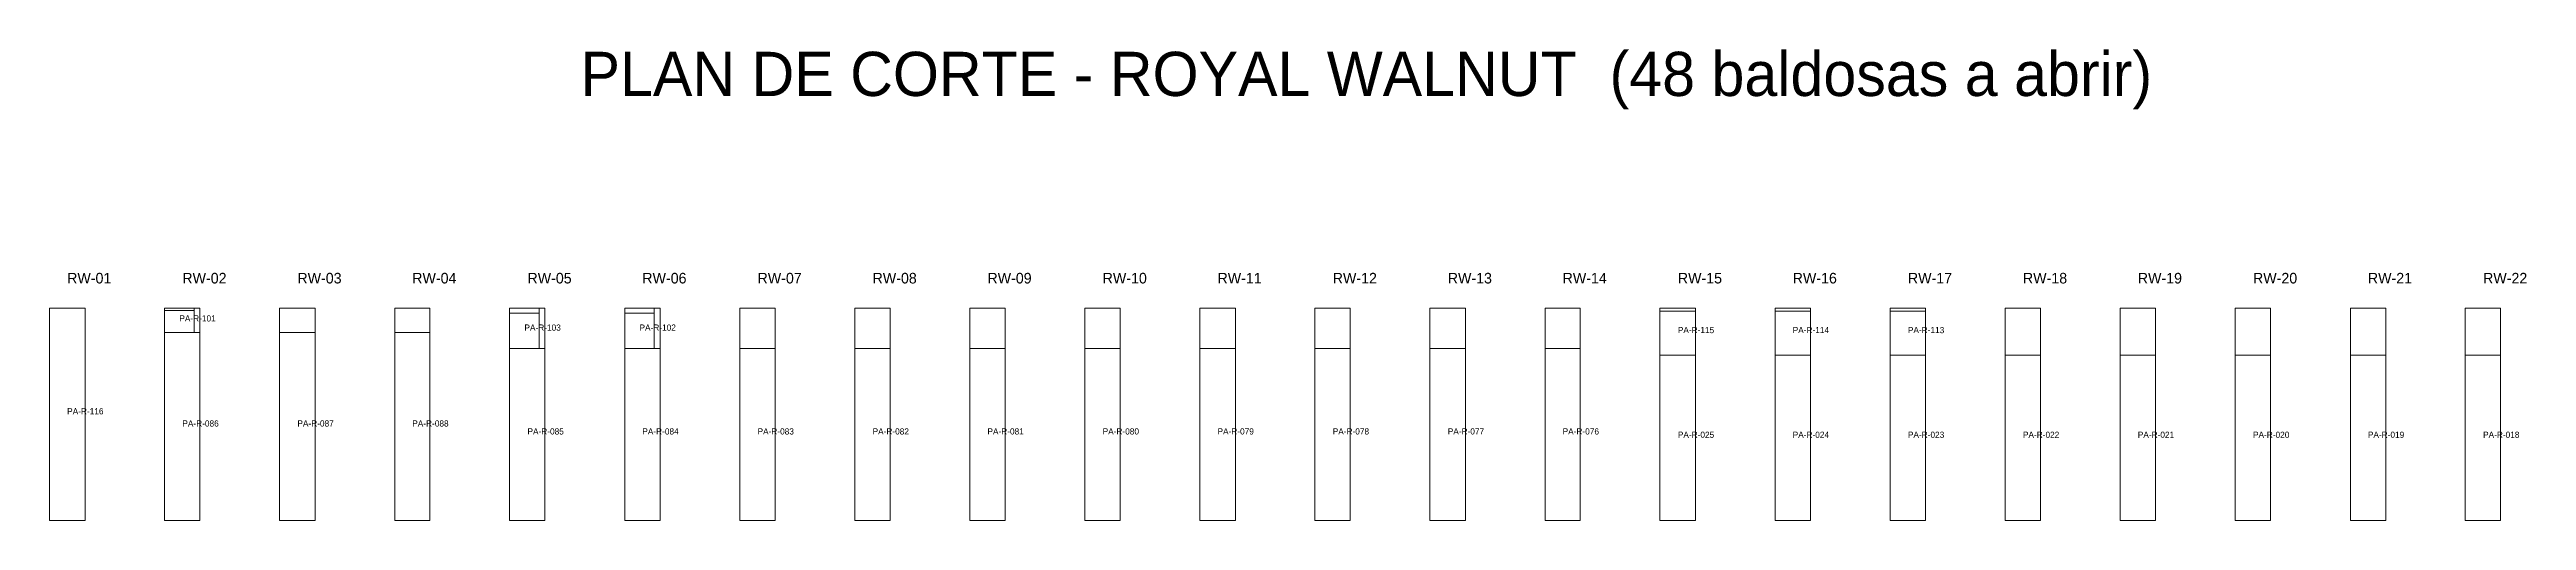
# Model space of a CAD drawing. Header units: metres. Extents: x 272.5 to 301.9, y -91.2 to -56.4.
# Drawn here: x 272.45 to 286.45, y -87.44 to -84.78 of the extents above; entities that cross this region are included whole.
import ezdxf

# ---------------------------------------------------------------- set-up
doc = ezdxf.new("R2010")
doc.units = ezdxf.units.M
for name, color, linetype, lineweight, plot in [('CORTE-DESPERDICIO', 1, 'Continuous', 0, False), ('CORTE-RECORTE', 3, 'Continuous', 0, False), ('CORTE-SOBRANTE', 2, 'Continuous', 0, False), ('CORTE-TEXTO', 5, 'Continuous', 0, False), ('CORTE-TILE', 7, 'Continuous', 0, False)]:
    doc.layers.add(name, color=color, linetype=linetype, lineweight=lineweight, plot=plot)

msp = doc.modelspace()

# ---------------------------------------------------------------- texts
at = {"layer": 'CORTE-TEXTO'}
for s, height, p in [('PLAN DE CORTE - ROYAL WALNUT  (48 baldosas a abrir)', 0.25, (275.454, -85.044)), ('RW-01', 0.06, (272.553, -86.104)), ('RW-02', 0.06, (273.204, -86.104)), ('RW-03', 0.06, (273.854, -86.104)), ('RW-04', 0.06, (274.503, -86.104)), ('RW-05', 0.06, (275.154, -86.104)), ('RW-06', 0.06, (275.803, -86.104)), ('RW-07', 0.06, (276.454, -86.104)), ('RW-08', 0.06, (277.104, -86.104)), ('RW-09', 0.06, (277.753, -86.104)), ('RW-10', 0.06, (278.404, -86.104)), ('RW-11', 0.06, (279.053, -86.104)), ('RW-12', 0.06, (279.704, -86.104)), ('RW-13', 0.06, (280.354, -86.104)), ('RW-14', 0.06, (281.003, -86.104)), ('RW-15', 0.06, (281.654, -86.104)), ('RW-16', 0.06, (282.303, -86.104)), ('RW-17', 0.06, (282.954, -86.104)), ('RW-18', 0.06, (283.604, -86.104)), ('RW-19', 0.06, (284.253, -86.104)), ('RW-20', 0.06, (284.904, -86.104)), ('RW-21', 0.06, (285.553, -86.104)), ('RW-22', 0.06, (286.204, -86.104)), ('PA-R-101', 0.035, (273.187, -86.319)), ('PA-R-103', 0.035, (275.137, -86.371)), ('PA-R-102', 0.035, (275.787, -86.371)), ('PA-R-115', 0.035, (281.654, -86.385)), ('PA-R-114', 0.035, (282.303, -86.385)), ('PA-R-113', 0.035, (282.954, -86.385)), ('PA-R-116', 0.035, (272.553, -86.844)), ('PA-R-086', 0.035, (273.204, -86.913)), ('PA-R-087', 0.035, (273.854, -86.913)), ('PA-R-088', 0.035, (274.503, -86.913)), ('PA-R-085', 0.035, (275.154, -86.958)), ('PA-R-084', 0.035, (275.803, -86.958)), ('PA-R-083', 0.035, (276.454, -86.958)), ('PA-R-082', 0.035, (277.104, -86.958)), ('PA-R-081', 0.035, (277.753, -86.958)), ('PA-R-080', 0.035, (278.404, -86.958)), ('PA-R-079', 0.035, (279.053, -86.958)), ('PA-R-078', 0.035, (279.704, -86.958)), ('PA-R-077', 0.035, (280.354, -86.958)), ('PA-R-076', 0.035, (281.003, -86.958)), ('PA-R-025', 0.035, (281.654, -86.977)), ('PA-R-024', 0.035, (282.303, -86.977)), ('PA-R-023', 0.035, (282.954, -86.977)), ('PA-R-022', 0.035, (283.604, -86.977)), ('PA-R-021', 0.035, (284.253, -86.977)), ('PA-R-020', 0.035, (284.904, -86.977)), ('PA-R-019', 0.035, (285.553, -86.977)), ('PA-R-018', 0.035, (286.204, -86.977))]:
    msp.add_text(s, height=height, dxfattribs=at).set_placement(p)

# ---------------------------------------------------------------- linework, layer by layer
at = {"layer": 'CORTE-DESPERDICIO'}
for points in [[(273.103, -86.256), (273.27, -86.256), (273.27, -86.244), (273.103, -86.244)], [(273.27, -86.381), (273.303, -86.381), (273.303, -86.244), (273.27, -86.244)], [(275.053, -86.271), (275.22, -86.271), (275.22, -86.244), (275.053, -86.244)], [(275.22, -86.471), (275.253, -86.471), (275.253, -86.244), (275.22, -86.244)], [(275.704, -86.271), (275.87, -86.271), (275.87, -86.244), (275.704, -86.244)], [(275.87, -86.471), (275.904, -86.471), (275.904, -86.244), (275.87, -86.244)], [(281.553, -86.261), (281.753, -86.261), (281.753, -86.244), (281.553, -86.244)], [(282.204, -86.261), (282.404, -86.261), (282.404, -86.244), (282.204, -86.244)], [(282.853, -86.261), (283.053, -86.261), (283.053, -86.244), (282.853, -86.244)]]:
    msp.add_lwpolyline(points, close=True, dxfattribs=at)
at = {"layer": 'CORTE-RECORTE'}
for points in [[(272.454, -87.444), (272.654, -87.444), (272.654, -86.244), (272.454, -86.244)], [(273.103, -86.381), (273.27, -86.381), (273.27, -86.256), (273.103, -86.256)], [(275.053, -86.471), (275.22, -86.471), (275.22, -86.271), (275.053, -86.271)], [(275.704, -86.471), (275.87, -86.471), (275.87, -86.271), (275.704, -86.271)], [(281.553, -86.51), (281.753, -86.51), (281.753, -86.261), (281.553, -86.261)], [(282.204, -86.51), (282.404, -86.51), (282.404, -86.261), (282.204, -86.261)], [(282.853, -86.51), (283.053, -86.51), (283.053, -86.261), (282.853, -86.261)], [(273.103, -87.444), (273.303, -87.444), (273.303, -86.381), (273.103, -86.381)], [(273.753, -87.444), (273.954, -87.444), (273.954, -86.381), (273.753, -86.381)], [(274.404, -87.444), (274.603, -87.444), (274.603, -86.381), (274.404, -86.381)], [(275.053, -87.444), (275.253, -87.444), (275.253, -86.471), (275.053, -86.471)], [(275.704, -87.444), (275.904, -87.444), (275.904, -86.471), (275.704, -86.471)], [(276.353, -87.444), (276.553, -87.444), (276.553, -86.471), (276.353, -86.471)], [(277.003, -87.444), (277.204, -87.444), (277.204, -86.471), (277.003, -86.471)], [(277.654, -87.444), (277.853, -87.444), (277.853, -86.471), (277.654, -86.471)], [(278.303, -87.444), (278.503, -87.444), (278.503, -86.471), (278.303, -86.471)], [(278.954, -87.444), (279.154, -87.444), (279.154, -86.471), (278.954, -86.471)], [(279.603, -87.444), (279.803, -87.444), (279.803, -86.471), (279.603, -86.471)], [(280.253, -87.444), (280.454, -87.444), (280.454, -86.471), (280.253, -86.471)], [(280.904, -87.444), (281.103, -87.444), (281.103, -86.471), (280.904, -86.471)], [(281.553, -87.444), (281.753, -87.444), (281.753, -86.51), (281.553, -86.51)], [(282.204, -87.444), (282.404, -87.444), (282.404, -86.51), (282.204, -86.51)], [(282.853, -87.444), (283.053, -87.444), (283.053, -86.51), (282.853, -86.51)], [(283.503, -87.444), (283.704, -87.444), (283.704, -86.51), (283.503, -86.51)], [(284.154, -87.444), (284.353, -87.444), (284.353, -86.51), (284.154, -86.51)], [(284.803, -87.444), (285.003, -87.444), (285.003, -86.51), (284.803, -86.51)], [(285.454, -87.444), (285.654, -87.444), (285.654, -86.51), (285.454, -86.51)], [(286.103, -87.444), (286.303, -87.444), (286.303, -86.51), (286.103, -86.51)]]:
    msp.add_lwpolyline(points, close=True, dxfattribs=at)
at = {"layer": 'CORTE-SOBRANTE'}
for points in [[(273.753, -86.381), (273.954, -86.381), (273.954, -86.244), (273.753, -86.244)], [(274.404, -86.381), (274.603, -86.381), (274.603, -86.244), (274.404, -86.244)], [(276.353, -86.471), (276.553, -86.471), (276.553, -86.244), (276.353, -86.244)], [(277.003, -86.471), (277.204, -86.471), (277.204, -86.244), (277.003, -86.244)], [(277.654, -86.471), (277.853, -86.471), (277.853, -86.244), (277.654, -86.244)], [(278.303, -86.471), (278.503, -86.471), (278.503, -86.244), (278.303, -86.244)], [(278.954, -86.471), (279.154, -86.471), (279.154, -86.244), (278.954, -86.244)], [(279.603, -86.471), (279.803, -86.471), (279.803, -86.244), (279.603, -86.244)], [(280.253, -86.471), (280.454, -86.471), (280.454, -86.244), (280.253, -86.244)], [(280.904, -86.471), (281.103, -86.471), (281.103, -86.244), (280.904, -86.244)], [(283.503, -86.51), (283.704, -86.51), (283.704, -86.244), (283.503, -86.244)], [(284.154, -86.51), (284.353, -86.51), (284.353, -86.244), (284.154, -86.244)], [(284.803, -86.51), (285.003, -86.51), (285.003, -86.244), (284.803, -86.244)], [(285.454, -86.51), (285.654, -86.51), (285.654, -86.244), (285.454, -86.244)], [(286.103, -86.51), (286.303, -86.51), (286.303, -86.244), (286.103, -86.244)]]:
    msp.add_lwpolyline(points, close=True, dxfattribs=at)
at = {"layer": 'CORTE-TILE'}
for points in [[(272.454, -87.444), (272.654, -87.444), (272.654, -86.244), (272.454, -86.244)], [(273.103, -87.444), (273.303, -87.444), (273.303, -86.244), (273.103, -86.244)], [(273.753, -87.444), (273.954, -87.444), (273.954, -86.244), (273.753, -86.244)], [(274.404, -87.444), (274.603, -87.444), (274.603, -86.244), (274.404, -86.244)], [(275.053, -87.444), (275.253, -87.444), (275.253, -86.244), (275.053, -86.244)], [(275.704, -87.444), (275.904, -87.444), (275.904, -86.244), (275.704, -86.244)], [(276.353, -87.444), (276.553, -87.444), (276.553, -86.244), (276.353, -86.244)], [(277.003, -87.444), (277.204, -87.444), (277.204, -86.244), (277.003, -86.244)], [(277.654, -87.444), (277.853, -87.444), (277.853, -86.244), (277.654, -86.244)], [(278.303, -87.444), (278.503, -87.444), (278.503, -86.244), (278.303, -86.244)], [(278.954, -87.444), (279.154, -87.444), (279.154, -86.244), (278.954, -86.244)], [(279.603, -87.444), (279.803, -87.444), (279.803, -86.244), (279.603, -86.244)], [(280.253, -87.444), (280.454, -87.444), (280.454, -86.244), (280.253, -86.244)], [(280.904, -87.444), (281.103, -87.444), (281.103, -86.244), (280.904, -86.244)], [(281.553, -87.444), (281.753, -87.444), (281.753, -86.244), (281.553, -86.244)], [(282.204, -87.444), (282.404, -87.444), (282.404, -86.244), (282.204, -86.244)], [(282.853, -87.444), (283.053, -87.444), (283.053, -86.244), (282.853, -86.244)], [(283.503, -87.444), (283.704, -87.444), (283.704, -86.244), (283.503, -86.244)], [(284.154, -87.444), (284.353, -87.444), (284.353, -86.244), (284.154, -86.244)], [(284.803, -87.444), (285.003, -87.444), (285.003, -86.244), (284.803, -86.244)], [(285.454, -87.444), (285.654, -87.444), (285.654, -86.244), (285.454, -86.244)], [(286.103, -87.444), (286.303, -87.444), (286.303, -86.244), (286.103, -86.244)]]:
    msp.add_lwpolyline(points, close=True, dxfattribs=at)

msp.set_redraw_order([(e.dxf.handle, doc.entitydb.next_handle()) for e in msp.query("TEXT MTEXT ATTDEF DIMENSION ARC_DIMENSION")])  # texts and dimensions are drawn at this point

doc.saveas('drawing.dxf')
